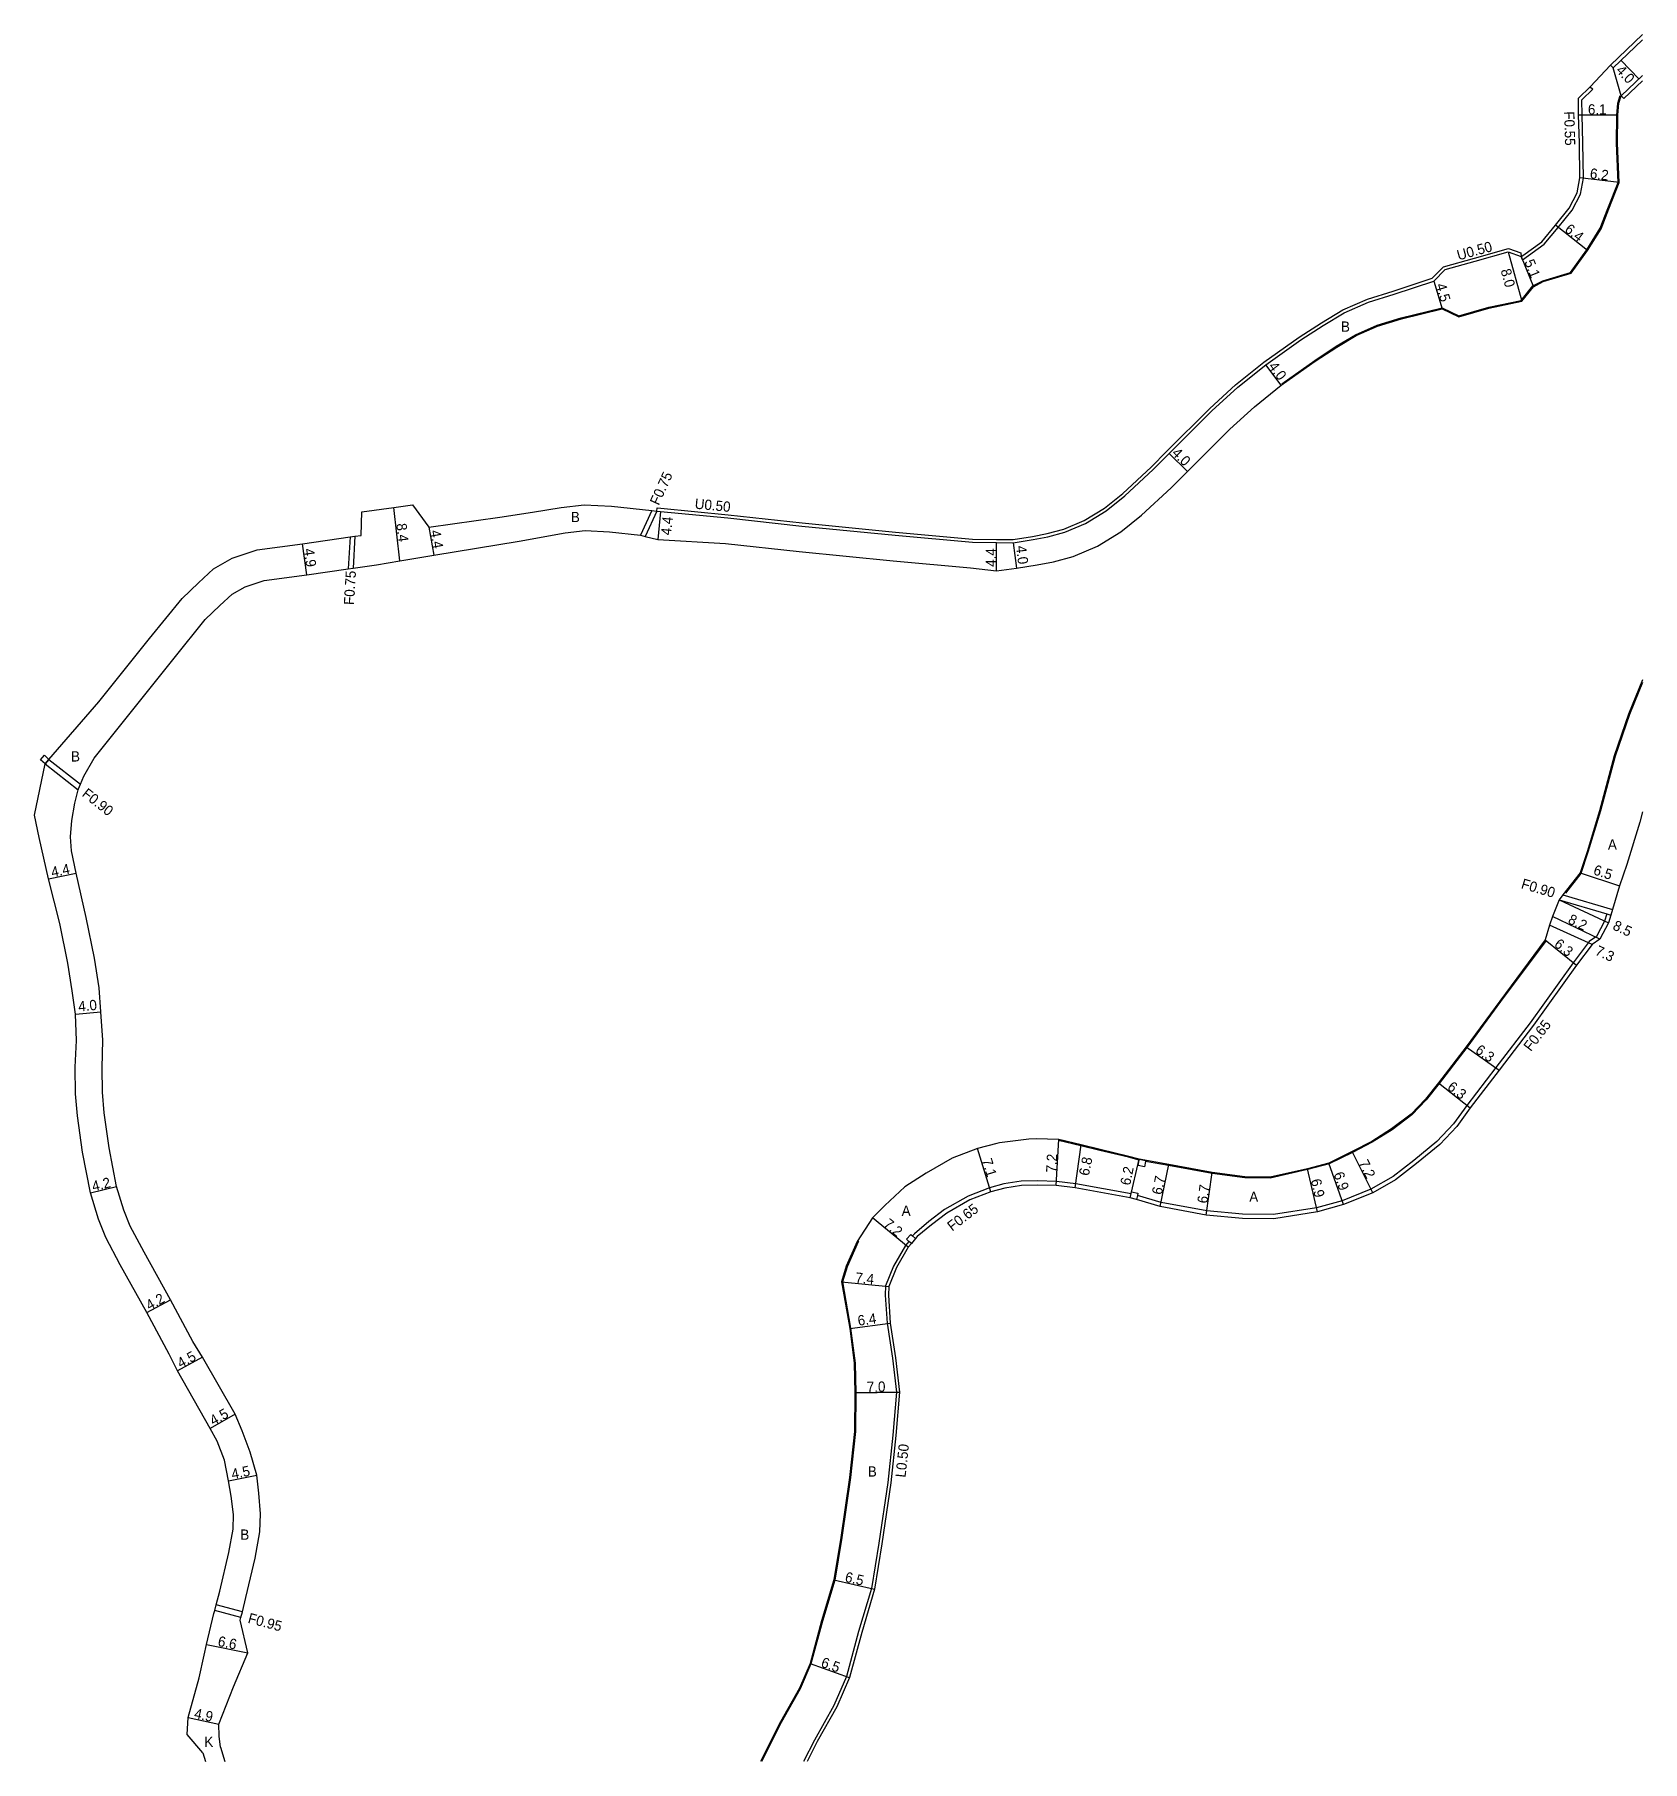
# Model space of a CAD drawing. Header units: metres. Extents: x -20000 to -17600, y -108000 to -105000.
# Drawn here: x -19451 to -19200, y -107400 to -107130.4 of the extents above; entities that cross this region are included whole.
import ezdxf

# ---------------------------------------------------------------- set-up
doc = ezdxf.new("R2010")
doc.units = ezdxf.units.M
doc.header["$LTSCALE"] = 2.5
for name, color, linetype in [('側溝・桝', 7, 'Continuous'), ('幅員', 7, 'Continuous'), ('歩道・分離帯・安全施設', 7, 'Continuous'), ('舗装', 7, 'Continuous'), ('道路', 7, 'Continuous')]:
    doc.layers.add(name, color=color, linetype=linetype)
doc.styles.get("Standard").update_dxf_attribs({"font": ''})
doc.styles.get('Standard').set_extended_font_data('@MS PGothic')

msp = doc.modelspace()

# ---------------------------------------------------------------- texts
at = {"layer": '側溝・桝'}
for s, rotation, p in [('F0.55', 271.6084, (-19212.23, -107142.41)), ('U0.50', 15.377, (-19228.7, -107165.67)), ('F0.75', 65.5369, (-19353.55, -107204)), ('U0.50', 354.4958, (-19347.98, -107204.41)), ('F0.75', 86.6214, (-19401.11, -107219.49)), ('F0.90', 321.7143, (-19443.69, -107249.19)), ('F0.90', 343.4191, (-19219.05, -107263.66)), ('F0.65', 52.3805, (-19217.43, -107289.25)), ('F0.65', 37.4054, (-19307.74, -107317.3)), ('L0.50', 83.9653, (-19315.03, -107355.73)), ('F0.95', 344.9719, (-19417.78, -107378.33))]:
    msp.add_text(s, height=1.6, rotation=rotation, dxfattribs=at).set_placement(p)
at = {"layer": '幅員'}
for s, rotation, p in [('4.0', 313.8269, (-19204.24, -107136.1)), ('6.1', 0.1217, (-19208.51, -107142.88)), ('6.2', 353.1052, (-19208.27, -107152.84)), ('6.4', 321.7731, (-19212.26, -107161.06)), ('8.0', 285.3031, (-19222.15, -107167.2)), ('5.1', 292.0795, (-19218.47, -107165.88)), ('4.5', 286.1604, (-19232.26, -107169.48)), ('4.0', 307.1161, (-19258.46, -107182.22)), ('4.0', 315.4147, (-19273.57, -107195.87)), ('8.4', 276.5277, (-19394.51, -107206.79)), ('4.4', 84.2466, (-19351.64, -107208.63)), ('4.4', 280.1357, (-19389.23, -107207.9)), ('4.9', 277.8009, (-19408.95, -107210.73)), ('4.4', 89.8427, (-19300.9, -107213.5)), ('4.0', 276.8202, (-19297.78, -107210.28)), ('4.4', 11.6148, (-19448.21, -107261.97)), ('6.5', 341.8151, (-19207.78, -107261.48)), ('8.2', 334.179, (-19211.75, -107269.07)), ('8.5', 334.8826, (-19204.77, -107270.05)), ('6.3', 320.9896, (-19213.9, -107272.64)), ('7.3', 335.4529, (-19207.51, -107274)), ('4.0', 5.7242, (-19444.07, -107282.94)), ('6.3', 324.8689, (-19226.21, -107289.26)), ('6.3', 321.9471, (-19230.58, -107294.96)), ('7.1', 287.1847, (-19303.13, -107306.13)), ('7.2', 86.9248, (-19291.5, -107308.09)), ('6.8', 78.5052, (-19286.42, -107308.66)), ('6.2', 78.5052, (-19279.97, -107310.15)), ('7.2', 296.6004, (-19244.34, -107306.54)), ('4.2', 13.838, (-19441.8, -107311.02)), ('6.7', 78.5052, (-19275.04, -107311.62)), ('6.9', 283.0064, (-19251.78, -107309.24)), ('6.9', 289.4799, (-19248.23, -107308.28)), ('6.7', 81.9646, (-19267.93, -107312.95)), ('7.2', 320.4588, (-19318.57, -107316.33)), ('7.4', 354.3053, (-19322.91, -107325.23)), ('4.2', 28.8717, (-19433.04, -107329.61)), ('6.4', 7.537, (-19322.39, -107331.98)), ('4.5', 28.6737, (-19428.16, -107338.64)), ('7.0', 0.9474, (-19321.06, -107342.32)), ('4.5', 29.6333, (-19423.06, -107347.61)), ('4.5', 11.5826, (-19420.08, -107355.95)), ('6.5', 347.0837, (-19324.58, -107371.92)), ('6.6', 348.5746, (-19422.46, -107381.96)), ('6.5', 340.6725, (-19328.34, -107385.18)), ('4.9', 348.1212, (-19426.16, -107393.24))]:
    msp.add_text(s, height=1.6, rotation=rotation, dxfattribs=at).set_placement(p)
at = {"layer": '舗装'}
for s, p in [('B', (-19247.06, -107176.79)), ('B', (-19367.26, -107206.52)), ('B', (-19445.28, -107243.89)), ('A', (-19205.39, -107257.64)), ('A', (-19261.37, -107312.63)), ('A', (-19315.63, -107314.82)), ('B', (-19320.91, -107355.53)), ('B', (-19418.86, -107365.38)), ('K', (-19424.47, -107397.73))]:
    msp.add_text(s, height=1.6, dxfattribs=at).set_placement(p)

# ---------------------------------------------------------------- linework, layer by layer
at = {"layer": '側溝・桝'}
for points in [[(-19218.7, -107165.56), (-19215.32, -107163.15), (-19213.16, -107160.5), (-19210.98, -107157.82), (-19209.68, -107155.3), (-19209.22, -107152.81), (-19209.29, -107147.29), (-19209.41, -107142.97), (-19209.44, -107140.58), (-19207.75, -107138.94)], [(-19208.14, -107138.55), (-19207.75, -107138.94)], [(-19232.81, -107168.45), (-19231.07, -107166.64), (-19226.23, -107165.31), (-19220.92, -107163.8), (-19219, -107164.48)], [(-19219, -107164.48), (-19218.92, -107165.04)], [(-19218.7, -107165.56), (-19218.92, -107165.04)], [(-19295.2, -107208.76), (-19292.93, -107208.32), (-19290.32, -107207.61), (-19287.15, -107206.28), (-19283.99, -107204.32), (-19281.09, -107202.03), (-19276.7, -107197.96), (-19274.22, -107195.45), (-19267.53, -107188.77), (-19263.5, -107185.08), (-19259.08, -107181.56), (-19253.6, -107177.65), (-19250.11, -107175.38), (-19246.78, -107173.39), (-19242.94, -107171.69), (-19238.91, -107170.46), (-19232.81, -107168.45)], [(-19354.64, -107204.71), (-19356.38, -107208.54)], [(-19353.85, -107204.79), (-19353.8, -107204.3)], [(-19353.8, -107204.3), (-19353.22, -107204.36), (-19342.69, -107205.37), (-19331.17, -107206.65), (-19316.58, -107208.06), (-19304.55, -107209.17), (-19300.82, -107209.21), (-19298.24, -107209.25), (-19295.2, -107208.76)], [(-19353.85, -107204.79), (-19355.65, -107208.74)], [(-19401.73, -107208.83), (-19402.02, -107213.82)], [(-19400.97, -107208.72), (-19401.26, -107213.72)], [(-19449.32, -107244.24), (-19444.16, -107248.32)], [(-19448.73, -107243.56), (-19443.81, -107247.44)], [(-19213.01, -107265.46), (-19205.57, -107267.67), (-19204.95, -107267.86)], [(-19212.41, -107264.7), (-19204.68, -107267)], [(-19205.57, -107267.67), (-19205.92, -107268.82), (-19207.16, -107271.2), (-19208.31, -107271.99), (-19210.8, -107275.32), (-19217.51, -107284.68), (-19222.9, -107291.68), (-19227.42, -107297.58), (-19229.49, -107300.47), (-19232.08, -107303.21), (-19235.69, -107306.16), (-19238.92, -107308.68), (-19242.39, -107310.65), (-19246.85, -107312.46), (-19250.88, -107313.55), (-19257.59, -107314.62), (-19262.41, -107314.58), (-19267.99, -107314.06), (-19275.14, -107312.73), (-19278.84, -107311.62)], [(-19279.81, -107311.39), (-19279.83, -107311.39), (-19288.46, -107309.83), (-19291.45, -107309.44), (-19294.43, -107309.36), (-19296.99, -107309.43), (-19299.68, -107309.84), (-19301.91, -107310.46), (-19305.25, -107311.75), (-19308.92, -107313.84), (-19311.38, -107315.72), (-19313.64, -107317.61), (-19313.95, -107317.95)], [(-19314.49, -107318.8), (-19315.03, -107319.43), (-19316.88, -107322.69), (-19318.14, -107325.75), (-19318.2, -107327.21), (-19317.9, -107331.6), (-19317.08, -107337.04), (-19316.46, -107342.34), (-19317.02, -107349.04), (-19317.8, -107356.44), (-19319.2, -107365.93), (-19320.35, -107372.99), (-19322.35, -107379.71), (-19324.25, -107386.72), (-19326.21, -107391.24), (-19329.26, -107396.66), (-19330.96, -107400)], [(-19315.96, -107342.33), (-19322.95, -107342.45)], [(-19322.95, -107342.45), (-19315.96, -107342.33)], [(-19418.76, -107377.55), (-19422.86, -107376.45)], [(-19418.53, -107376.63), (-19422.61, -107375.54)]]:
    msp.add_lwpolyline(points, dxfattribs=at)
for points in [[(-19448.73, -107243.56), (-19449.32, -107244.24), (-19450.05, -107243.61), (-19449.44, -107242.92)], [(-19277.73, -107307.15), (-19278.72, -107306.97), (-19278.57, -107306.13), (-19278.55, -107305.99), (-19277.56, -107306.16), (-19277.59, -107306.31)], [(-19278.99, -107312.25), (-19279.96, -107312.02), (-19279.81, -107311.39), (-19279.73, -107311.05), (-19278.76, -107311.28), (-19278.84, -107311.62)], [(-19314.11, -107319.13), (-19314.49, -107318.8), (-19314.87, -107318.48), (-19314.21, -107317.72), (-19313.95, -107317.95), (-19313.46, -107318.38)]]:
    msp.add_lwpolyline(points, close=True, dxfattribs=at)
at = {"layer": '幅員'}
for points in [[(-19203.34, -107134.43), (-19200.57, -107137.32)], [(-19203.86, -107142.97), (-19209.96, -107142.98)], [(-19203.62, -107153.51), (-19209.77, -107152.76)], [(-19208.56, -107164.11), (-19213.58, -107160.15)], [(-19220.94, -107164.32), (-19218.83, -107172.04)], [(-19218.92, -107165.04), (-19217, -107169.76)], [(-19232.54, -107168.89), (-19231.28, -107173.21)], [(-19256.37, -107185.15), (-19258.78, -107181.96)], [(-19273.87, -107195.8), (-19271.02, -107198.61)], [(-19393.95, -107212.56), (-19394.9, -107204.22)], [(-19389.44, -107207.33), (-19388.66, -107211.66)], [(-19353.27, -107204.86), (-19353.71, -107209.23)], [(-19408.49, -107214.75), (-19409.16, -107209.9)], [(-19300.84, -107214.1), (-19300.83, -107209.71)], [(-19298.2, -107209.75), (-19297.73, -107213.72)], [(-19448.78, -107262.19), (-19444.47, -107261.3)], [(-19209.73, -107261.29), (-19203.56, -107263.32)], [(-19213.01, -107265.46), (-19205.32, -107269.07)], [(-19207.86, -107272.47), (-19214.5, -107269.44)], [(-19206.66, -107271.64), (-19214.04, -107268.07)], [(-19215.17, -107271.74), (-19210.28, -107275.71)], [(-19444.61, -107283.35), (-19440.63, -107282.95)], [(-19227.54, -107288.45), (-19222.38, -107292.07)], [(-19231.86, -107294.08), (-19226.9, -107297.96)], [(-19301.7, -107311.08), (-19303.8, -107304.29)], [(-19291.51, -107310.09), (-19291.12, -107302.9)], [(-19288.56, -107310.47), (-19287.61, -107303.74)], [(-19279.96, -107312.02), (-19278.55, -107305.99)], [(-19275.29, -107313.36), (-19273.95, -107306.79)], [(-19246.64, -107313.07), (-19248.94, -107306.57)], [(-19242.1, -107311.24), (-19245.33, -107304.8)], [(-19268.08, -107314.7), (-19267.14, -107308.07)], [(-19250.74, -107314.19), (-19252.29, -107307.46)], [(-19442.26, -107311.23), (-19438.18, -107310.23)], [(-19314.62, -107319.72), (-19320.18, -107315.14)], [(-19325.01, -107325.12), (-19317.64, -107325.86)], [(-19433.43, -107329.93), (-19429.75, -107327.91)], [(-19323.74, -107332.39), (-19317.4, -107331.55)], [(-19424.74, -107336.88), (-19428.68, -107339.04)], [(-19419.66, -107345.8), (-19423.58, -107348.02)], [(-19420.7, -107356.18), (-19416.29, -107355.28)], [(-19326.21, -107371.64), (-19319.87, -107373.1)], [(-19424.14, -107381.72), (-19417.67, -107383.03)], [(-19329.93, -107384.73), (-19323.8, -107386.88)], [(-19427.01, -107393.16), (-19422.22, -107394.17)]]:
    msp.add_lwpolyline(points, dxfattribs=at)
at = {"layer": '歩道・分離帯・安全施設'}
for points in [[(-19256.29, -107184.91), (-19251.16, -107181.26), (-19247.81, -107179.07), (-19244.78, -107177.26), (-19241.42, -107175.78), (-19237.64, -107174.62), (-19231.27, -107173.05), (-19228.64, -107174.29), (-19224, -107172.97), (-19218.91, -107171.9), (-19217.1, -107169.64), (-19215.54, -107168.83), (-19211.22, -107167.53), (-19208.68, -107164.03), (-19206.58, -107160.64), (-19205.4, -107157.53), (-19203.77, -107153.48), (-19204.07, -107147.37), (-19204.01, -107142.96), (-19203.83, -107141.09), (-19203.47, -107139.93)], [(-19200, -107231.56), (-19202.04, -107236.54), (-19204.26, -107243.05), (-19206.53, -107251.61), (-19208.5, -107258.03), (-19209.6, -107261.36), (-19212.03, -107264.46)], [(-19215.05, -107271.84), (-19222.15, -107281.38), (-19227.42, -107288.54), (-19231.74, -107294.17), (-19233.78, -107296.71), (-19235.98, -107299.04), (-19239.07, -107301.37), (-19242.17, -107303.32), (-19245.26, -107304.93), (-19248.89, -107306.71), (-19252.26, -107307.61), (-19258.12, -107308.92), (-19262.07, -107308.88), (-19267.17, -107308.21), (-19273.98, -107306.94), (-19277.59, -107306.31)], [(-19278.57, -107306.13), (-19278.58, -107306.13), (-19280.21, -107305.68), (-19284.68, -107304.61), (-19287.65, -107303.88), (-19291.13, -107303.05)], [(-19322.38, -107318.79), (-19322.43, -107318.88), (-19324.14, -107322.76), (-19324.85, -107325.13), (-19323.6, -107332.37), (-19322.88, -107337.81), (-19322.8, -107342.45), (-19322.84, -107348.49), (-19323.6, -107355.69), (-19324.98, -107365.05), (-19326.06, -107371.68), (-19327.98, -107378.1), (-19329.79, -107384.78), (-19331.46, -107388.64), (-19334.42, -107393.9), (-19337.51, -107400)]]:
    msp.add_lwpolyline(points, dxfattribs=at)
at = {"layer": '舗装'}
msp.add_lwpolyline([(-19418.76, -107377.55), (-19422.86, -107376.45)], dxfattribs=at)
at = {"layer": '道路'}
for points in [[(-19204.56, -107135.61), (-19204.98, -107135.18), (-19200, -107130.4)], [(-19204.98, -107135.18), (-19204.56, -107135.61), (-19200, -107131.23)], [(-19200, -107131.23), (-19204.56, -107135.61)], [(-19200, -107136.77), (-19203.33, -107139.97), (-19204.56, -107135.61), (-19200, -107131.23)], [(-19232.54, -107168.89), (-19230.8, -107167.08), (-19226.1, -107165.79), (-19220.94, -107164.32), (-19218.92, -107165.04), (-19218.68, -107164.87), (-19215.7, -107162.74), (-19213.58, -107160.15), (-19211.45, -107157.52), (-19210.21, -107155.12), (-19209.77, -107152.76), (-19209.84, -107147.3), (-19209.96, -107142.98), (-19210, -107140.34), (-19208.14, -107138.55), (-19204.98, -107135.18)], [(-19203.33, -107139.97), (-19200, -107136.77)], [(-19200, -107136.77), (-19203.33, -107139.97), (-19202.92, -107140.4), (-19200, -107137.61)], [(-19294.47, -107213.2), (-19291.92, -107212.71), (-19288.85, -107211.87), (-19285.08, -107210.29), (-19281.41, -107208.01), (-19278.17, -107205.45), (-19273.57, -107201.19), (-19271.02, -107198.61), (-19264.42, -107192.02), (-19260.58, -107188.51), (-19256.37, -107185.15), (-19251.08, -107181.38), (-19247.73, -107179.2), (-19244.71, -107177.4), (-19241.37, -107175.92), (-19237.6, -107174.76), (-19231.28, -107173.21), (-19228.65, -107174.45), (-19223.97, -107173.11), (-19218.83, -107172.04), (-19217, -107169.76), (-19215.48, -107168.97), (-19211.13, -107167.66), (-19208.56, -107164.11), (-19206.44, -107160.71), (-19205.26, -107157.59), (-19203.62, -107153.51), (-19203.92, -107147.36), (-19203.86, -107142.97), (-19203.68, -107141.12), (-19203.33, -107139.97)], [(-19295.12, -107209.25), (-19292.82, -107208.81), (-19290.16, -107208.08), (-19286.92, -107206.72), (-19283.71, -107204.73), (-19280.77, -107202.41), (-19276.35, -107198.32), (-19273.87, -107195.8), (-19267.19, -107189.13), (-19263.18, -107185.46), (-19258.78, -107181.96), (-19253.32, -107178.07), (-19249.85, -107175.81), (-19246.55, -107173.84), (-19242.77, -107172.16), (-19238.76, -107170.94), (-19232.54, -107168.89)], [(-19450.98, -107252.27), (-19449.32, -107244.24), (-19448.73, -107243.56), (-19440.92, -107234.58), (-19433.03, -107224.71), (-19427.95, -107218.42), (-19425.41, -107215.97), (-19423.07, -107213.81), (-19420.13, -107212.13), (-19416.25, -107210.82), (-19409.16, -107209.9), (-19401.73, -107208.83), (-19400.97, -107208.72), (-19400.01, -107208.59), (-19399.87, -107204.9), (-19394.9, -107204.22), (-19391.98, -107203.82), (-19389.44, -107207.33), (-19378.37, -107205.76), (-19373.25, -107204.98)], [(-19373.25, -107204.98), (-19368.79, -107204.25), (-19365.17, -107203.82), (-19360.9, -107204.04), (-19354.64, -107204.71), (-19353.85, -107204.79), (-19353.27, -107204.86), (-19342.74, -107205.87), (-19331.22, -107207.14), (-19316.62, -107208.56), (-19304.58, -107209.67), (-19300.83, -107209.71), (-19298.2, -107209.75), (-19295.12, -107209.25)], [(-19441.68, -107243.38), (-19437.09, -107237.64), (-19429.17, -107227.74), (-19424.33, -107221.74), (-19422.03, -107219.52), (-19420.15, -107217.79), (-19418.12, -107216.62), (-19415.14, -107215.62), (-19408.49, -107214.75), (-19402.02, -107213.82), (-19401.26, -107213.72), (-19397.62, -107213.19), (-19393.95, -107212.56), (-19388.66, -107211.66), (-19375.34, -107209.49), (-19368.17, -107208.21), (-19365.03, -107207.83), (-19361.21, -107208.02), (-19356.38, -107208.54), (-19355.65, -107208.74), (-19353.71, -107209.23), (-19343.15, -107209.85), (-19331.63, -107211.12), (-19316.98, -107212.54), (-19304.89, -107213.65), (-19300.84, -107214.1), (-19297.73, -107213.72), (-19294.47, -107213.2)], [(-19200, -107231.16), (-19202.18, -107236.49), (-19204.4, -107243), (-19206.68, -107251.57), (-19208.65, -107257.98), (-19209.73, -107261.29), (-19212.41, -107264.7), (-19213.01, -107265.46), (-19214.04, -107268.07), (-19214.5, -107269.44), (-19215.17, -107271.74), (-19222.28, -107281.29), (-19227.54, -107288.45), (-19231.86, -107294.08), (-19233.89, -107296.61), (-19236.08, -107298.93), (-19239.15, -107301.24), (-19242.24, -107303.19), (-19245.33, -107304.8), (-19248.94, -107306.57), (-19252.29, -107307.46), (-19258.13, -107308.77), (-19262.06, -107308.73), (-19267.14, -107308.07), (-19273.95, -107306.79), (-19278.55, -107305.99), (-19280.17, -107305.54), (-19284.65, -107304.47), (-19287.61, -107303.74), (-19291.12, -107302.9), (-19294.63, -107302.81), (-19295.78, -107302.87)], [(-19421.93, -107397.77), (-19422.16, -107396.04), (-19422.22, -107394.17), (-19419.93, -107388.33), (-19417.67, -107383.03), (-19418.86, -107377.93), (-19418.76, -107377.55), (-19418.53, -107376.63), (-19417.98, -107374.42), (-19416.52, -107368.25), (-19415.79, -107364.17), (-19415.73, -107361.35), (-19415.96, -107358.12), (-19416.29, -107355.28), (-19417.31, -107351.7), (-19418.58, -107348.36), (-19419.66, -107345.8), (-19424.74, -107336.88), (-19426.25, -107334.43), (-19429.75, -107327.91), (-19433.89, -107320.5), (-19436.05, -107316.42), (-19437.05, -107313.94), (-19438.18, -107310.23), (-19439.35, -107304.18), (-19440.1, -107298.73), (-19440.37, -107295.53), (-19440.42, -107291.71), (-19440.34, -107287.41), (-19440.63, -107282.95), (-19440.91, -107279.2), (-19441.63, -107274.6), (-19442.94, -107268.26), (-19444.47, -107261.3), (-19445.2, -107257.83), (-19445.36, -107255.64), (-19445.14, -107253.12), (-19444.67, -107250.37), (-19444.16, -107248.32), (-19444.12, -107248.18), (-19443.81, -107247.44), (-19443.28, -107246.2), (-19441.68, -107243.38)], [(-19424.52, -107383.4), (-19424.14, -107381.72), (-19422.98, -107376.91), (-19422.86, -107376.45), (-19422.61, -107375.54), (-19422.05, -107373.41), (-19420.63, -107367.4), (-19419.98, -107363.76), (-19419.93, -107361.45), (-19420.29, -107358.59), (-19420.7, -107356.18), (-19421.33, -107352.96), (-19422.46, -107349.99), (-19423.58, -107348.02), (-19428.68, -107339.04), (-19429.95, -107336.42), (-19433.43, -107329.93), (-19437.59, -107322.48), (-19439.85, -107318.2), (-19441.02, -107315.34), (-19442.26, -107311.23), (-19443.49, -107304.87), (-19444.28, -107299.19), (-19444.57, -107295.75), (-19444.62, -107291.63), (-19444.42, -107287.43), (-19444.61, -107283.35), (-19445.08, -107279.71), (-19445.76, -107275.35), (-19447.04, -107269.18), (-19448.78, -107262.19), (-19450.24, -107255.75), (-19450.98, -107252.27)], [(-19200, -107251.74), (-19200.43, -107253.37), (-19202.45, -107259.95), (-19203.56, -107263.32), (-19204.68, -107267), (-19204.95, -107267.86), (-19205.32, -107269.07), (-19206.66, -107271.64), (-19207.86, -107272.47), (-19210.28, -107275.71), (-19216.99, -107285.07), (-19222.38, -107292.07), (-19226.9, -107297.96), (-19228.99, -107300.88), (-19231.64, -107303.69), (-19235.28, -107306.67), (-19238.56, -107309.22), (-19242.1, -107311.24), (-19246.64, -107313.07), (-19250.74, -107314.19), (-19257.55, -107315.27), (-19262.44, -107315.23), (-19268.08, -107314.7), (-19275.29, -107313.36), (-19278.99, -107312.25)], [(-19295.78, -107302.87), (-19300.38, -107303.44), (-19300.8, -107303.51), (-19303.8, -107304.29), (-19307.75, -107305.79), (-19311.82, -107308.17), (-19315.11, -107310.28), (-19318.24, -107313.18), (-19320.18, -107315.14), (-19322.57, -107318.81), (-19324.28, -107322.7), (-19325.01, -107325.12), (-19323.74, -107332.39), (-19323.03, -107337.82), (-19322.95, -107342.45), (-19322.99, -107348.48), (-19323.75, -107355.67), (-19325.13, -107365.02), (-19326.21, -107371.64), (-19328.12, -107378.06), (-19329.93, -107384.73), (-19331.59, -107388.57), (-19334.56, -107393.83), (-19337.68, -107400)], [(-19278.99, -107312.25), (-19279.96, -107312.02), (-19288.56, -107310.47), (-19291.51, -107310.09), (-19294.43, -107310.01), (-19296.93, -107310.07), (-19299.54, -107310.48), (-19301.7, -107311.08), (-19304.97, -107312.33), (-19308.56, -107314.38), (-19310.97, -107316.23), (-19313.19, -107318.07), (-19313.46, -107318.38), (-19314.11, -107319.13), (-19314.62, -107319.72), (-19316.43, -107322.91), (-19317.64, -107325.86), (-19317.7, -107327.2), (-19317.4, -107331.55), (-19316.58, -107336.98), (-19315.96, -107342.33), (-19316.52, -107349.09), (-19317.3, -107356.5), (-19318.71, -107366.01), (-19319.86, -107373.1), (-19321.87, -107379.85), (-19323.78, -107386.89), (-19325.76, -107391.46), (-19328.82, -107396.9), (-19330.4, -107400)], [(-19424.7, -107398.63), (-19427.13, -107395.78), (-19427.01, -107393.16), (-19425.27, -107386.92), (-19424.52, -107383.4)], [(-19424.7, -107398.63), (-19424.27, -107400)], [(-19421.93, -107397.77), (-19421.27, -107400)]]:
    msp.add_lwpolyline(points, dxfattribs=at)

msp.set_redraw_order([(e.dxf.handle, doc.entitydb.next_handle()) for e in msp.query("TEXT MTEXT ATTDEF DIMENSION ARC_DIMENSION")])  # texts and dimensions are drawn at this point

doc.saveas('drawing.dxf')
